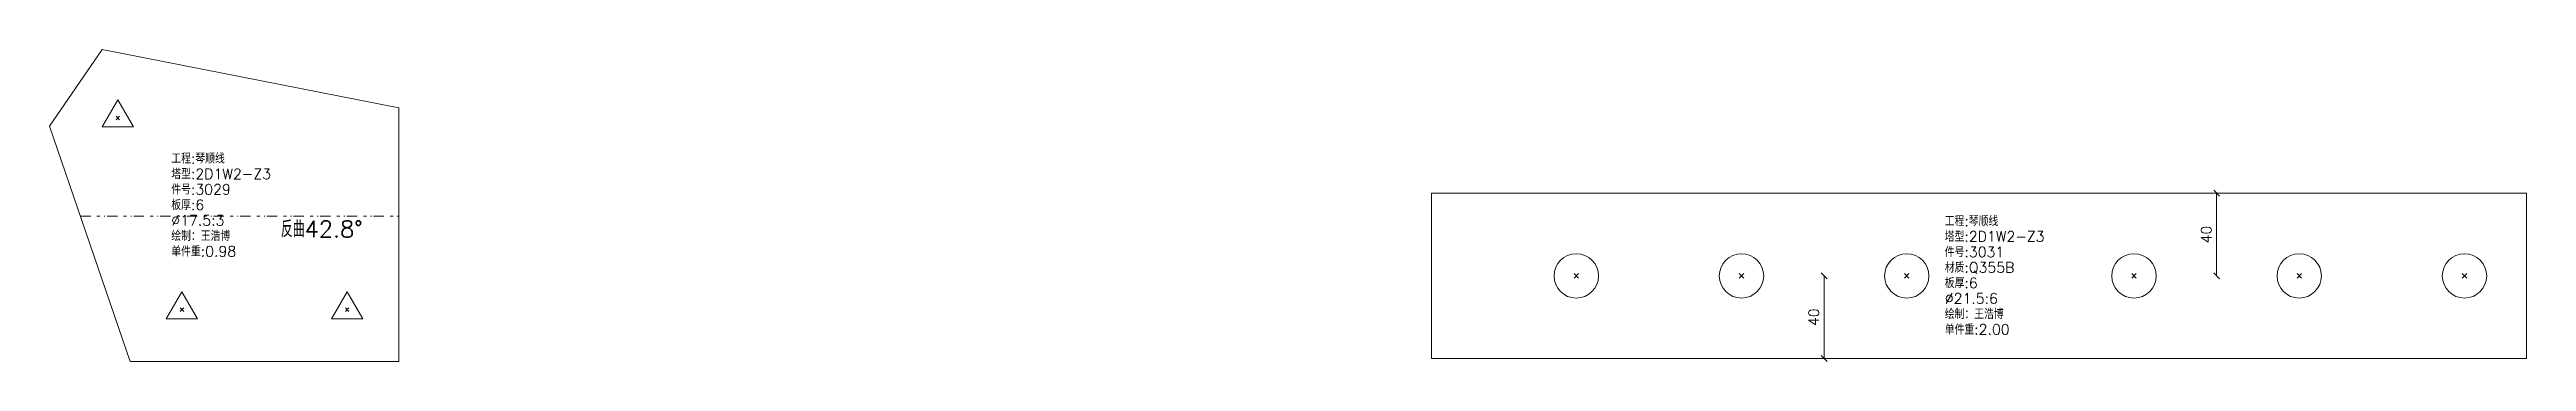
# Model space of a CAD drawing. Extents: x -580 to 8755, y 0 to 14723.
# Drawn here: x 1929 to 3128, y 1471 to 1622 of the extents above; entities that cross this region are included whole.
import ezdxf
from ezdxf.enums import TextEntityAlignment as Align

# ---------------------------------------------------------------- set-up
doc = ezdxf.new("R2010")
doc.units = 0
doc.header["$MEASUREMENT"] = 0
doc.linetypes.add('自定义线型', pattern=[12.9, 5, -3, 1.5, -2, 0.4, -1])
doc.layers.add('1', color=7, linetype='CONTINUOUS', lineweight=25)
doc.styles.get("Standard").update_dxf_attribs({"font": 'simplex.shx', "width": 0.7, "height": 3, "bigfont": 'gbhzfs.shx'})

msp = doc.modelspace()

# ---------------------------------------------------------------- texts
at = {"layer": '1', "color": 7, "linetype": 'Continuous', "lineweight": 18}
for s, p in [('工程:琴顺线', (1988.04007, 1565.55619)), ('塔型:2D1W2-Z3', (1988.04007, 1558.05619)), ('件号:3029', (1988.04007, 1550.55619)), ('板厚:6', (1988.04007, 1543.05619)), ('绘制：王浩博', (1988.04007, 1528.05619)), ('%%c17.5:3', (1988.04007, 1535.55619)), ('工程:琴顺线', (2846.58534, 1535.24063)), ('单件重:0.98', (1988.04007, 1520.55619)), ('件号:3031', (2846.58534, 1520.24063)), ('塔型:2D1W2-Z3', (2846.58534, 1527.74063)), ('材质:Q355B', (2846.58534, 1512.74063)), ('板厚:6', (2846.58534, 1505.24063)), ('%%c21.5:6', (2846.58534, 1497.74063)), ('绘制：王浩博', (2846.58534, 1490.24063)), ('单件重:2.00', (2846.58534, 1482.74063))]:
    msp.add_text(s, height=5, dxfattribs=at).set_placement(p, align=Align.BOTTOM_LEFT)
at = {"layer": '1', "color": 7, "linetype": 'Continuous', "lineweight": 13}
msp.add_text('反曲42.8%%d', height=8, dxfattribs=at).set_placement((2060.88919, 1528.96701), align=Align.BOTTOM_CENTER)
at = {"layer": '1', "color": 7, "linetype": 'Continuous', "lineweight": 18}
for p in [(2977.18108, 1532.67484), (2787.18108, 1492.67484)]:
    msp.add_text('40', height=5, rotation=90, dxfattribs=at).set_placement(p, align=Align.BOTTOM_CENTER)

# ---------------------------------------------------------------- linework, layer by layer
at = {"layer": '1', "color": 7, "linetype": 'Continuous', "lineweight": 18}
for p, q in [((1954.49208, 1622.22017), (1929.09054, 1585.07502)), ((2098.18108, 1593.96462), (1954.49208, 1622.22017)), ((1929.09054, 1585.07502), (1968.18108, 1471.26063)), ((2098.18108, 1471.26063), (2098.18108, 1593.96462)), ((3128.18108, 1552.67484), (2598.18108, 1552.67484)), ((2598.18108, 1552.67484), (2598.18108, 1472.67484)), ((3128.18108, 1472.67484), (3128.18108, 1552.67484)), ((1968.18108, 1471.26063), (2098.18108, 1471.26063)), ((2598.18108, 1472.67484), (3128.18108, 1472.67484))]:
    msp.add_line(p, q, dxfattribs=at)
at = {"layer": '1', "color": 7, "linetype": 'Continuous', "lineweight": 13}
for p, q in [((1962.14526, 1597.87291), (1954.56776, 1584.74791)), ((1969.72276, 1584.74791), (1962.14526, 1597.87291)), ((1954.56776, 1584.74791), (1969.72276, 1584.74791)), ((1961.27026, 1588.24791), (1963.02026, 1589.99791)), ((1963.02026, 1588.24791), (1961.27026, 1589.99791)), ((2667.10608, 1511.59984), (2669.25608, 1513.74984)), ((2669.25608, 1511.59984), (2667.10608, 1513.74984)), ((2747.10608, 1511.59984), (2749.25608, 1513.74984)), ((2749.25608, 1511.59984), (2747.10608, 1513.74984)), ((2827.10608, 1511.59984), (2829.25608, 1513.74984)), ((2829.25608, 1511.59984), (2827.10608, 1513.74984)), ((2937.10608, 1511.59984), (2939.25608, 1513.74984)), ((2939.25608, 1511.59984), (2937.10608, 1513.74984)), ((3017.10608, 1511.59984), (3019.25608, 1513.74984)), ((3019.25608, 1511.59984), (3017.10608, 1513.74984)), ((3097.10608, 1511.59984), (3099.25608, 1513.74984)), ((3099.25608, 1511.59984), (3097.10608, 1513.74984)), ((1993.18108, 1505.01063), (1985.60358, 1491.88563)), ((2000.75858, 1491.88563), (1993.18108, 1505.01063)), ((2073.18108, 1505.01063), (2065.60358, 1491.88563)), ((2080.75858, 1491.88563), (2073.18108, 1505.01063)), ((1985.60358, 1491.88563), (2000.75858, 1491.88563)), ((1992.30608, 1495.38563), (1994.05608, 1497.13563)), ((1994.05608, 1495.38563), (1992.30608, 1497.13563)), ((2065.60358, 1491.88563), (2080.75858, 1491.88563)), ((2072.30608, 1495.38563), (2074.05608, 1497.13563)), ((2074.05608, 1495.38563), (2072.30608, 1497.13563))]:
    msp.add_line(p, q, dxfattribs=at)
at = {"layer": '1', "color": 9, "linetype": 'Continuous', "lineweight": 18}
for p, q in [((2976.76686, 1554.08905), (2979.59529, 1551.26063)), ((2978.18108, 1512.67484), (2978.18108, 1552.67484)), ((2786.76686, 1514.08905), (2789.59529, 1511.26063)), ((2788.18108, 1512.67484), (2788.18108, 1472.67484)), ((2976.76686, 1514.08905), (2979.59529, 1511.26063)), ((2786.76686, 1474.08905), (2789.59529, 1471.26063))]:
    msp.add_line(p, q, dxfattribs=at)
at = {"layer": '1', "color": 190, "linetype": '自定义线型', "lineweight": 13}
msp.add_line((1944.01808, 1541.61262), (2098.18108, 1541.61262), dxfattribs=at)
at = {"layer": '1', "color": 7, "linetype": 'Continuous', "lineweight": 13}
for centre in [(2668.18108, 1512.67484), (2748.18108, 1512.67484), (2828.18108, 1512.67484), (2938.18108, 1512.67484), (3018.18108, 1512.67484), (3098.18108, 1512.67484)]:
    msp.add_circle(centre, 10.75, dxfattribs=at)

msp.set_redraw_order([(e.dxf.handle, doc.entitydb.next_handle()) for e in msp.query("TEXT MTEXT ATTDEF DIMENSION ARC_DIMENSION")])  # texts and dimensions are drawn at this point

doc.saveas('drawing.dxf')
